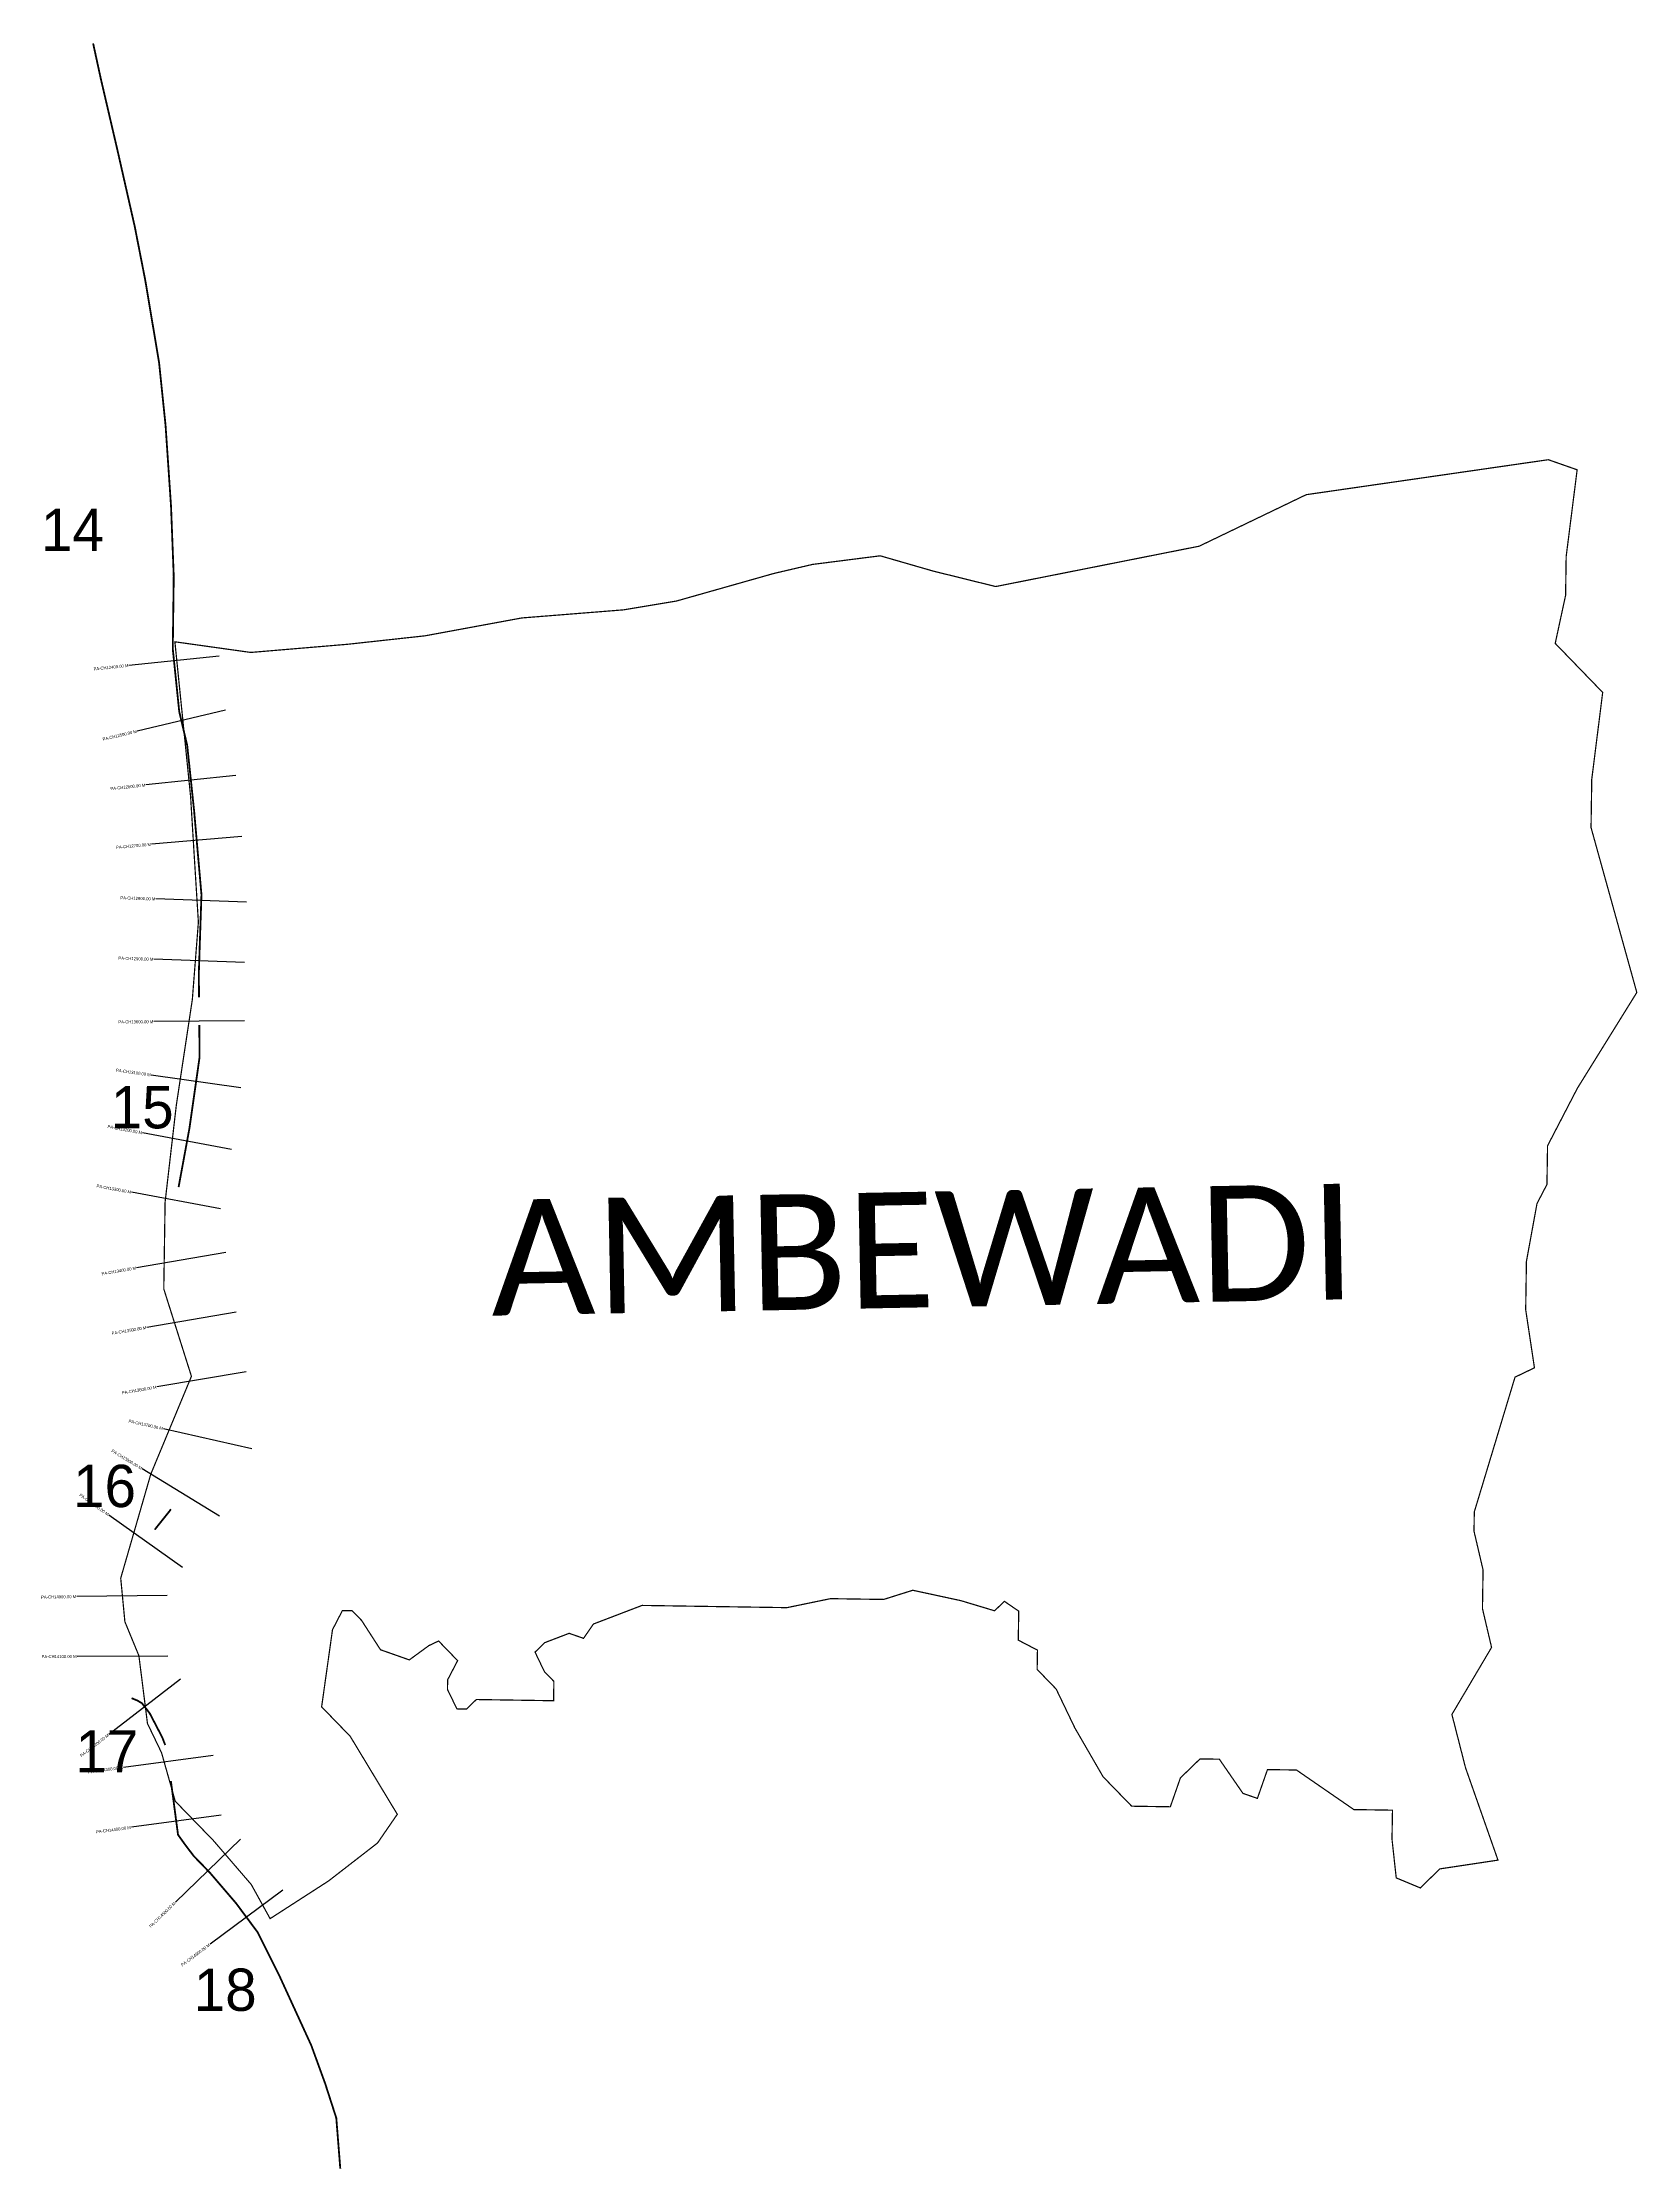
# Model space of a CAD drawing. Header units: metres. Extents: x 260752 to 263393, y 2214895 to 2218417.
import ezdxf
from ezdxf.enums import TextEntityAlignment as Align

# ---------------------------------------------------------------- set-up
doc = ezdxf.new("R2010")
doc.units = ezdxf.units.M
for name, color, linetype in [('CS', 134, 'Continuous'), ('CSMark', 6, 'Continuous'), ('NATURALLY PROTECTED', 3, 'Continuous'), ('VILLAGE NAME', 250, 'Continuous')]:
    doc.layers.add(name, color=color, linetype=linetype)

msp = doc.modelspace()

# ---------------------------------------------------------------- linework, layer by layer
at = {"color": 6, "const_width": 2}
msp.add_lwpolyline([(260971, 2217424.6), (261096.7, 2217407), (261256.9, 2217420.5), (261385.1, 2217434.5), (261545.5, 2217464.1), (261713.7, 2217477.5), (261801.9, 2217492.2), (261962.6, 2217537.7), (262026.8, 2217552.7), (262139, 2217567), (262226.7, 2217541.7), (262330.2, 2217516.1), (262667.2, 2217582.9), (262844.5, 2217668.2), (263245.4, 2217726.1), (263293.1, 2217709.4), (263274.9, 2217565.7), (263274, 2217501.7), (263256.8, 2217422), (263335.4, 2217340.8), (263317.3, 2217197.1), (263316.1, 2217117.1), (263391.9, 2216844), (263293.5, 2216685.5), (263244.1, 2216590.2), (263243.1, 2216526.2), (263226.6, 2216494.5), (263209.1, 2216398.8), (263207.9, 2216318.8), (263222.4, 2216222.6), (263190.2, 2216207.1), (263122.8, 2215984.1), (263122.3, 2215952.1), (263137.3, 2215887.9), (263136.3, 2215823.9), (263151.4, 2215759.7), (263085.7, 2215648.7), (263108.3, 2215560.3), (263162, 2215407.5), (263065.8, 2215393), (263033.3, 2215361.5), (262993.5, 2215378.1), (262986.5, 2215442.3), (262987.3, 2215490.2), (262923.3, 2215491.2), (262828.3, 2215556.7), (262780.3, 2215557.4), (262763.6, 2215509.7), (262739.7, 2215518), (262700.6, 2215574.6), (262668.6, 2215575.1), (262636.1, 2215543.6), (262619.4, 2215495.8), (262555.4, 2215496.8), (262508.1, 2215545.5), (262461.4, 2215626.2), (262430.4, 2215690.7), (262398.9, 2215723.2), (262399.4, 2215755.2), (262367.6, 2215771.7), (262368.4, 2215819.7), (262344.6, 2215836), (262328.4, 2215820.3), (262272.6, 2215837.1), (262192.9, 2215854.3), (262144.7, 2215839.1), (262056.7, 2215840.4), (261984.5, 2215825.5), (261744.6, 2215829.2), (261664.1, 2215798.4), (261647.7, 2215774.7), (261623.9, 2215783), (261583.6, 2215767.6), (261567.4, 2215751.9), (261582.9, 2215719.6), (261598.6, 2215703.4), (261598.1, 2215671.4), (261470.2, 2215673.4), (261453.9, 2215657.6), (261438, 2215657.9), (261422.4, 2215690.1), (261422.7, 2215706.1), (261439.2, 2215737.8), (261407.7, 2215770.3), (261391.5, 2215762.6), (261359.2, 2215739), (261311.5, 2215755.8), (261280.2, 2215804.3), (261264.5, 2215820.5), (261248.4, 2215820.7), (261232, 2215789), (261214, 2215661.3), (261261.3, 2215612.5), (261339.3, 2215483.4), (261306.6, 2215435.9), (261225.6, 2215373.1), (261128.7, 2215310.6), (261097.5, 2215367.1), (261034.7, 2215440), (260971.6, 2215505), (260948.9, 2215585.3), (260925.6, 2215633.7), (260911.4, 2215745.9), (260888.2, 2215802.2), (260881.3, 2215874.3), (260931.1, 2216046.6), (260998.4, 2216208.5), (260952.6, 2216353.2), (260954.8, 2216497.2), (260973.3, 2216656.9), (260999.9, 2216832.5), (261009.9, 2216960.3), (261003.4, 2217064.4), (260997, 2217168.5), (260971, 2217424.6)], dxfattribs=at)
at = {"layer": 'CS'}
for p, q in [((261044.2, 2217400.8), (260895, 2217385.5)), ((261044.2, 2217400.8), (260895, 2217385.5)), ((261054.7, 2217311.3), (260908.7, 2217276.7)), ((261054.7, 2217311.3), (260908.7, 2217276.7)), ((261072.1, 2217203.3), (260922.9, 2217187.6)), ((261072.1, 2217203.3), (260922.9, 2217187.6)), ((261081.8, 2217102.5), (260932.4, 2217089.4)), ((261081.8, 2217102.5), (260932.4, 2217089.4)), ((261089.6, 2216993.8), (260939.7, 2216998.8)), ((261089.6, 2216993.8), (260939.7, 2216998.8)), ((261086.3, 2216893.9), (260936.4, 2216898.9)), ((261086.3, 2216893.9), (260936.4, 2216898.9)), ((261086.3, 2216797), (260936.3, 2216795.7)), ((261086.3, 2216797), (260936.3, 2216795.7)), ((261080.4, 2216686.2), (260931.9, 2216707.3)), ((261080.4, 2216686.2), (260931.9, 2216707.3)), ((261064.9, 2216584.3), (260917.4, 2216611.5)), ((261064.9, 2216584.3), (260917.4, 2216611.5)), ((261046.8, 2216486), (260899.3, 2216513.2)), ((261046.8, 2216486), (260899.3, 2216513.2)), ((261055.5, 2216413.3), (260907.7, 2216388)), ((261055.5, 2216413.3), (260907.7, 2216388)), ((261072.3, 2216314.7), (260924.5, 2216289.5)), ((261072.3, 2216314.7), (260924.5, 2216289.5)), ((261089.1, 2216216.1), (260941.3, 2216190.9)), ((261089.1, 2216216.1), (260941.3, 2216190.9)), ((261098.2, 2216088.6), (260951.9, 2216121.6)), ((261098.2, 2216088.6), (260951.9, 2216121.6)), ((261045.1, 2215977.2), (260917, 2216055.1)), ((261045.1, 2215977.2), (260917, 2216055.1)), ((260983.7, 2215891.8), (260861.5, 2215978.7)), ((260983.7, 2215891.8), (260861.5, 2215978.7)), ((260958.4, 2215845.8), (260808.4, 2215843.8)), ((260958.4, 2215845.8), (260808.4, 2215843.8)), ((260959.2, 2215745), (260809.2, 2215744.6)), ((260959.2, 2215745), (260809.2, 2215744.6)), ((260980.3, 2215707.2), (260861.5, 2215615.6)), ((260980.3, 2215707.2), (260861.5, 2215615.6)), ((261034.4, 2215580.8), (260885.7, 2215561)), ((261034.4, 2215580.8), (260885.7, 2215561)), ((261047.6, 2215481.7), (260898.9, 2215461.9)), ((261047.6, 2215481.7), (260898.9, 2215461.9)), ((261079.6, 2215442.3), (260971.9, 2215337.9)), ((261079.6, 2215442.3), (260971.9, 2215337.9)), ((261149.6, 2215357.8), (261029.2, 2215268.4)), ((261149.6, 2215357.8), (261029.2, 2215268.4))]:
    msp.add_line(p, q, dxfattribs=at)
at = {"layer": 'NATURALLY PROTECTED', "const_width": 3, "flags": 128}
for points in [[(260835.6, 2218415.3), (260848.1, 2218357.8), (260875.9, 2218238.5), (260904.5, 2218112.2), (260921.8, 2218024), (260944.8, 2217887.1), (260955.5, 2217783.5), (260964.6, 2217649.4), (260969.1, 2217533.1), (260967.5, 2217412.8), (260978.2, 2217309), (260991.4, 2217253), (261002.8, 2217145.1), (261015, 2217006), (261010.6, 2216875.3), (261011, 2216836.2)], [(261011.4, 2216790.1), (261011.9, 2216737), (260995.1, 2216619.2), (260977.1, 2216521.7)], [(260964.3, 2215988.6), (260963.2, 2215986.7), (260937.6, 2215954.6)], [(260899.3, 2215675.7), (260903.5, 2215673.9), (260908.9, 2215671.7), (260916.4, 2215667.3), (260929.2, 2215650.8), (260950.1, 2215610.7), (260955, 2215598)], [(260964.4, 2215538.4), (260976.2, 2215449.5), (260987.5, 2215433.6), (261002.2, 2215414.3), (261028.9, 2215386.7), (261072, 2215336.5), (261108.3, 2215287.7), (261144.2, 2215215.7), (261196.8, 2215100.9), (261219.9, 2215037.5), (261238.3, 2214980.4), (261244.9, 2214896.8)]]:
    msp.add_lwpolyline(points, dxfattribs=at)

# ---------------------------------------------------------------- texts
at = {"char_height": 70, "attachment_point": 1}
for s, insert in [('14', (260749.2, 2217645.1)), ('15', (260864.8, 2216689)), ('16', (260802.5, 2216062)), ('17', (260806.3, 2215622.6)), ('18', (261002.3, 2215227.9))]:
    msp.add_mtext_dynamic_manual_height_columns(s, width=95.172, gutter_width=1, heights=[0], dxfattribs=dict(at, insert=insert))
at = {"layer": 'CSMark'}
for s, rotation, p in [('PA-CH12400.00 M', 5.8494, (260894, 2217385.4)), ('PA-CH12400.00 M', 5.8494, (260894, 2217385.4)), ('PA-CH12500.00 M', 13.3262, (260907.8, 2217276.5)), ('PA-CH12500.00 M', 13.3262, (260907.8, 2217276.5)), ('PA-CH12600.00 M', 6.0038, (260921.9, 2217187.5)), ('PA-CH12600.00 M', 6.0038, (260921.9, 2217187.5)), ('PA-CH12700.00 M', 5.0173, (260931.4, 2217089.3)), ('PA-CH12700.00 M', 5.0173, (260931.4, 2217089.3)), ('PA-CH12800.00 M', 358.086, (260938.7, 2216998.8)), ('PA-CH12800.00 M', 358.086, (260938.7, 2216998.8)), ('PA-CH12900.00 M', 358.086, (260935.4, 2216898.9)), ('PA-CH12900.00 M', 358.086, (260935.4, 2216898.9)), ('PA-CH13000.00 M', 0.5074, (260935.3, 2216795.7)), ('PA-CH13000.00 M', 0.5074, (260935.3, 2216795.7)), ('PA-CH13100.00 M', 351.9076, (260930.9, 2216707.5)), ('PA-CH13100.00 M', 351.9076, (260930.9, 2216707.5)), ('PA-CH13200.00 M', 349.5414, (260916.5, 2216611.7)), ('PA-CH13200.00 M', 349.5414, (260916.5, 2216611.7)), ('PA-CH13300.00 M', 349.5414, (260898.3, 2216513.4)), ('PA-CH13300.00 M', 349.5414, (260898.3, 2216513.4)), ('PA-CH13400.00 M', 9.675, (260906.7, 2216387.9)), ('PA-CH13400.00 M', 9.675, (260906.7, 2216387.9)), ('PA-CH13500.00 M', 9.675, (260923.5, 2216289.3)), ('PA-CH13500.00 M', 9.675, (260923.5, 2216289.3)), ('PA-CH13600.00 M', 9.675, (260940.3, 2216190.7)), ('PA-CH13600.00 M', 9.675, (260940.3, 2216190.7)), ('PA-CH13700.00 M', 347.2694, (260950.9, 2216121.9)), ('PA-CH13700.00 M', 347.2694, (260950.9, 2216121.9)), ('PA-CH13800.00 M', 328.7004, (260916.1, 2216055.7)), ('PA-CH13800.00 M', 328.7004, (260916.1, 2216055.7)), ('PA-CH13900.00 M', 324.5852, (260860.7, 2215979.3)), ('PA-CH13900.00 M', 324.5852, (260860.7, 2215979.3)), ('PA-CH14000.00 M', 0.7604, (260807.4, 2215843.8)), ('PA-CH14000.00 M', 0.7604, (260807.4, 2215843.8)), ('PA-CH14100.00 M', 0.1797, (260808.2, 2215744.6)), ('PA-CH14100.00 M', 0.1797, (260808.2, 2215744.6)), ('PA-CH14200.00 M', 37.6421, (260860.8, 2215615)), ('PA-CH14200.00 M', 37.6421, (260860.8, 2215615)), ('PA-CH14300.00 M', 7.5843, (260884.7, 2215560.9)), ('PA-CH14300.00 M', 7.5843, (260884.7, 2215560.9)), ('PA-CH14400.00 M', 7.5843, (260897.9, 2215461.7)), ('PA-CH14400.00 M', 7.5843, (260897.9, 2215461.7)), ('PA-CH14500.00 M', 44.1055, (260971.1, 2215337.2)), ('PA-CH14500.00 M', 44.1055, (260971.1, 2215337.2)), ('PA-CH14600.00 M', 36.5936, (261028.4, 2215267.8)), ('PA-CH14600.00 M', 36.5936, (261028.4, 2215267.8))]:
    msp.add_text(s, height=5, rotation=rotation, dxfattribs=at).set_placement(p, align=Align.MIDDLE_RIGHT)
at = {"layer": 'VILLAGE NAME', "insert": (261491.9, 2216500.3), "char_height": 191.456, "attachment_point": 1, "rotation": 1.1028}
msp.add_mtext_dynamic_manual_height_columns('{\\fCalibri|b0|i0|c0|p34;AMBEWADI}', width=161.46, gutter_width=957.3, heights=[0], dxfattribs=at)
msp.add_mtext_dynamic_manual_height_columns('{\\fCalibri|b0|i0|c0|p34;AMBEWADI}', width=161.46, gutter_width=957.3, heights=[0], dxfattribs=at)

doc.saveas('drawing.dxf')
